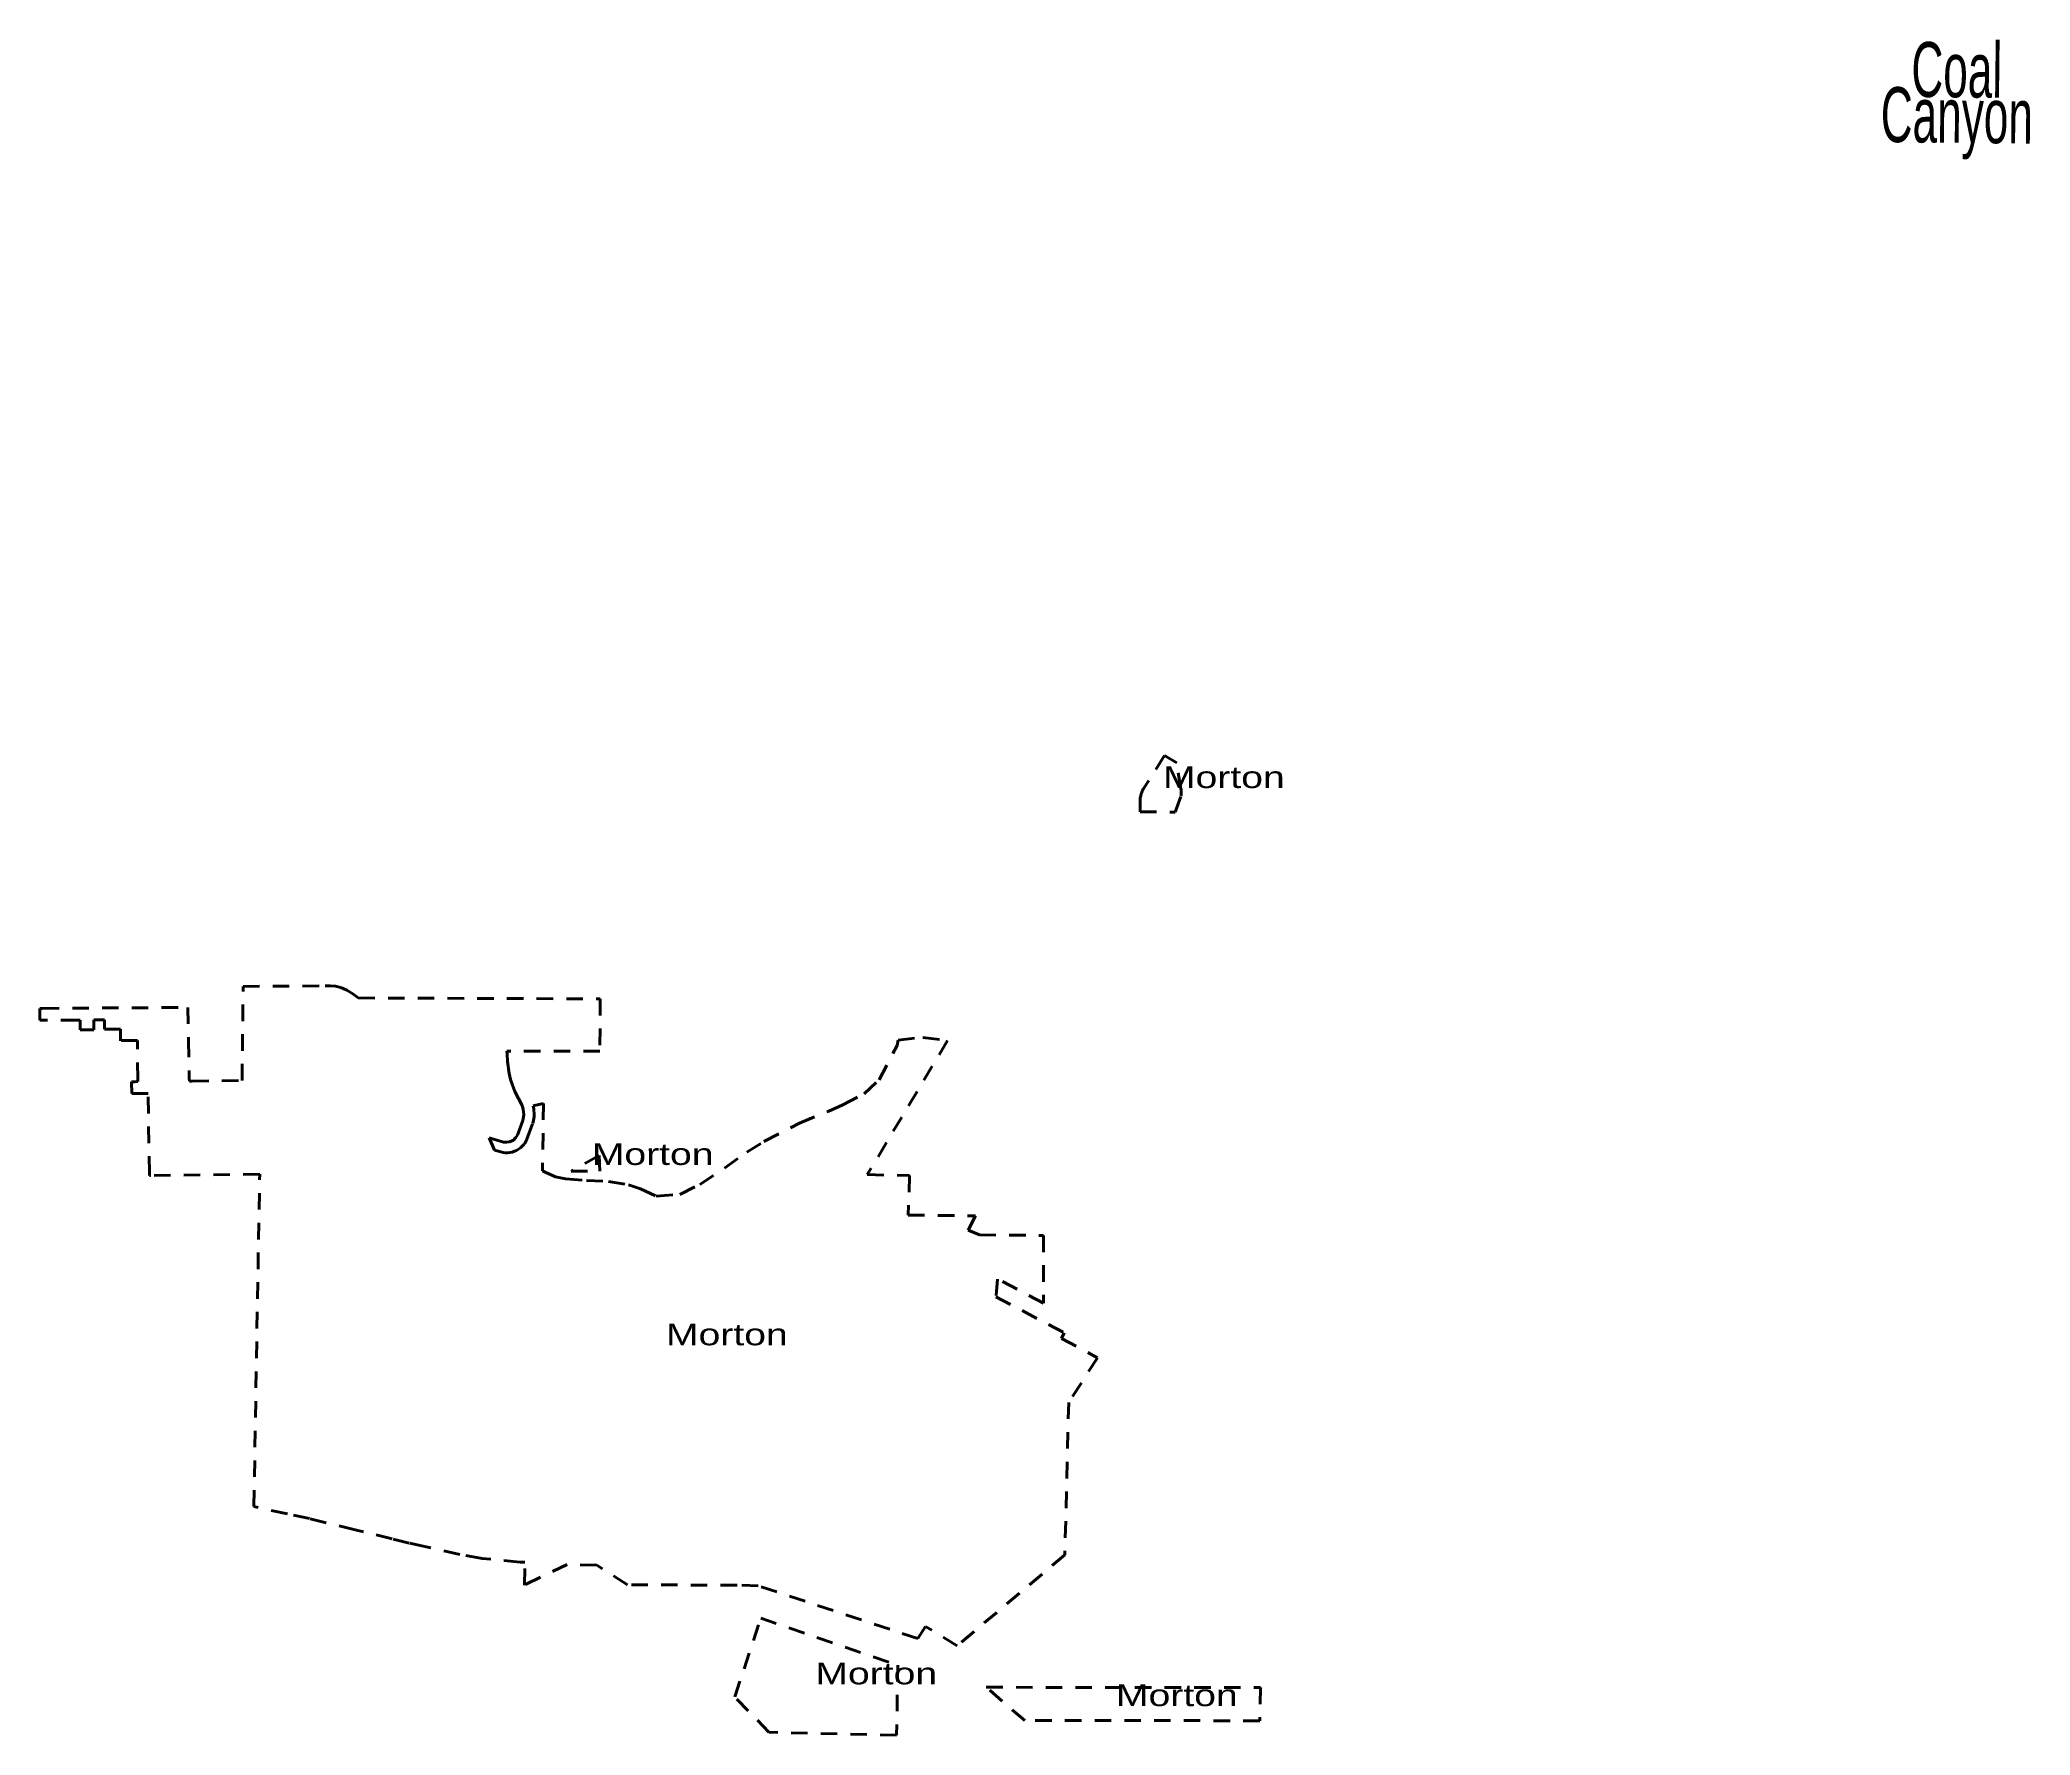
# Model space of a CAD drawing. Header units: feet. Extents: x -903180 to 1023491, y -707744 to 564635.
# Drawn here: x -327458 to -312991, y -345846 to -333518 of the extents above; entities that cross this region are included whole.
import ezdxf

# ---------------------------------------------------------------- set-up
doc = ezdxf.new("R2010")
doc.units = ezdxf.units.FT
doc.header["$LTSCALE"] = 80
doc.linetypes.add('SHORT_DASHED', pattern=[2.7, 1.5, -1.2])
doc.layers.add('13', color=7, linetype='SHORT_DASHED', lineweight=40)
doc.layers.add('16', color=7, linetype='Continuous')
doc.layers.add('36', color=7, linetype='Continuous')

msp = doc.modelspace()

# ---------------------------------------------------------------- texts
at = {"layer": '16', "width": 0.6}
for s, p in [('Coal', (-313856.31, -333932.28)), ('Canyon', (-314079.05, -334260.73))]:
    msp.add_text(s, height=400, rotation=359.37, dxfattribs=at).set_placement(p)
at = {"layer": '36', "width": 1.35}
for p in [(-319294.31, -338958.57), (-323445.91, -341699.24), (-322906.85, -343010.47), (-321820.65, -345475.78), (-319636.04, -345634.44)]:
    msp.add_text('Morton', height=157.5, dxfattribs=at).set_placement(p)

# ---------------------------------------------------------------- linework, layer by layer
at = {"layer": '13'}
msp.add_line((-324024.58, -341605.12), (-324008.57, -341599.98), dxfattribs=at)
for points in [[(-319204.99, -339133.45), (-319163.4, -339015.96), (-319162.13, -339008.66), (-319161.44, -339002.75), (-319161.1, -338996.66), (-319160.93, -338990.81), (-319161.22, -338983.58), (-319162.02, -338976.17), (-319162.83, -338971.01), (-319163.9, -338965.32), (-319194.12, -338775.81), (-319283.02, -338721.28), (-319433.5, -338959.96), (-319437.32, -338966.42), (-319442, -338975.47), (-319445.71, -338983.65), (-319449.2, -338992.54), (-319452.95, -339003.64), (-319454.91, -339010.63), (-319456.24, -339016.03), (-319457.63, -339022.66), (-319459.33, -339032.8), (-319460.41, -339042.82), (-319460.87, -339051.2), (-319461.07, -339057.73), (-319460.97, -339064.31), (-319460.53, -339072.2), (-319460.53, -339129), (-319460.53, -339130.35)], [(-323596.02, -341743.67), (-323388.38, -341743.67), (-323391.87, -341630.19)], [(-321230.05, -345845.8), (-322158.5, -345823.69), (-322406.99, -345567.7), (-322218.35, -344995.4), (-321222.65, -345335.93)], [(-318590.76, -345740.44), (-320298.58, -345738.69), (-320578.42, -345497.41), (-318585.56, -345499.45)]]:
    msp.add_lwpolyline(points, close=True, dxfattribs=at)
for points in [[(-320790.26, -345195.55), (-321020.28, -345054.78), (-321075.45, -345143.04), (-322235.7, -344758.74), (-322390.15, -344755.06), (-323186.8, -344751.84), (-323409.32, -344609.71), (-323624.39, -344603.62), (-323934.56, -344753.68), (-323931.56, -344587.9), (-323965.69, -344586.98), (-324243.64, -344560.49), (-324404.58, -344532.26), (-324650.62, -344476.33), (-324774.17, -344448.32), (-324895.95, -344417.77), (-325166.15, -344352.44), (-325497.93, -344270.68), (-325658.65, -344236.17), (-325902.1, -344183.91), (-325859.81, -341767.01), (-326650.9, -341775.95), (-326661.44, -341776.07), (-326661.78, -341756.18), (-326671.62, -341178.69), (-326789.61, -341179.41), (-326790.54, -341093.93), (-326766.41, -341093.66), (-326746.1, -341093.43), (-326746.22, -341073.43), (-326747.86, -340794.78), (-326870.4, -340795.51), (-326870.9, -340711.57), (-326988, -340712.27), (-326988.4, -340644.57), (-327046.35, -340644.93), (-327066.1, -340645.05), (-327065.98, -340665.05), (-327065.67, -340717.24), (-327164.46, -340717.83), (-327164.79, -340665.67), (-327164.91, -340645.67), (-327185.65, -340645.79), (-327439.36, -340647.38), (-327458.06, -340647.49), (-327457.94, -340627.5), (-327457.66, -340581.15), (-327457.54, -340561.03), (-327437.54, -340560.9), (-326381.4, -340553.7), (-326376.58, -340795.44), (-326373.46, -341020.56), (-326373.21, -341038.34), (-326372.6, -341060.56), (-326372.36, -341069.14), (-326370.14, -341089.14), (-326350.17, -341088.91), (-325987.43, -341084.77), (-325980.58, -340400.96), (-325382.95, -340396.89), (-325345.62, -340396.65), (-325308.46, -340400.31), (-325271.9, -340407.84), (-325270, -340408.34), (-325225.79, -340428.81), (-325183.96, -340453.78), (-325144.96, -340482.99), (-325142.76, -340484.84), (-323384.09, -340491.73), (-323386.79, -340870.94), (-324042.27, -340870.95), (-324062.33, -340870.95), (-324061.59, -340892.79), (-324059.75, -340946.56), (-324046.88, -341035.28), (-324037.46, -341077.8), (-324006.39, -341165.45), (-323951.97, -341267.88), (-323943.91, -341293.62), (-323940.24, -341334.07), (-323946.98, -341375.66), (-323986.67, -341483.12), (-323999.3, -341501.63), (-324014.93, -341519.56), (-324044.13, -341531.74), (-324062.28, -341534.73), (-324088.05, -341532.43), (-324191.23, -341502.32), (-324153.53, -341592.41), (-324107.74, -341604.8), (-324091.31, -341608.36), (-324074.59, -341610.18), (-324057.78, -341610.24), (-324041.05, -341608.55), (-324024.58, -341605.12)], [(-324008.57, -341599.98), (-323993.18, -341593.2), (-323978.59, -341584.85), (-323964.95, -341575.02), (-323952.41, -341563.82), (-323941.11, -341551.36), (-323931.17, -341537.8), (-323922.71, -341523.27), (-323917.58, -341512.31), (-323875.38, -341397.99), (-323869.35, -341374.36), (-323865.82, -341350.24), (-323864.83, -341325.88), (-323866.4, -341301.54), (-323868.35, -341290.07), (-323872.35, -341269.88), (-323853.13, -341265.21), (-323796.13, -341251.34), (-323804.65, -341721.91), (-323805.01, -341741.91), (-323785.01, -341751.03), (-323709.46, -341785.49), (-323635.91, -341800.2), (-323485.14, -341811.23), (-323323.33, -341818.59), (-323179.9, -341844.33), (-323091.64, -341873.75), (-322977.64, -341925.24), (-322804.8, -341914.2), (-322661.38, -341840.65), (-322481.18, -341722.97), (-322319.37, -341605.29), (-322194.33, -341528.07), (-321936.91, -341395.68), (-321723.61, -341307.42), (-321621.94, -341261.27), (-321466.19, -341182.38), (-321357.57, -341081.06), (-321225.33, -340829.44), (-321219.13, -340791.43), (-321038.67, -340771.41), (-320860.31, -340795.32), (-321443.2, -341769.85), (-321135.66, -341776.75), (-321146.58, -342064.02), (-320655.74, -342069.11), (-320709.96, -342172.76), (-320710.46, -342174.37), (-320628.18, -342207.49), (-320162.79, -342212.32), (-320162.79, -342703.14), (-320496.66, -342528.54), (-320508.11, -342657.85), (-320011.63, -342920.1), (-320031.41, -342961.15), (-319769.93, -343101.1), (-319979.57, -343426.3), (-320007.14, -344534.42), (-320790.26, -345195.55)]]:
    msp.add_lwpolyline(points, dxfattribs=at)

msp.set_redraw_order([(e.dxf.handle, doc.entitydb.next_handle()) for e in msp.query("TEXT MTEXT ATTDEF DIMENSION ARC_DIMENSION")])  # texts and dimensions are drawn at this point

doc.saveas('drawing.dxf')
